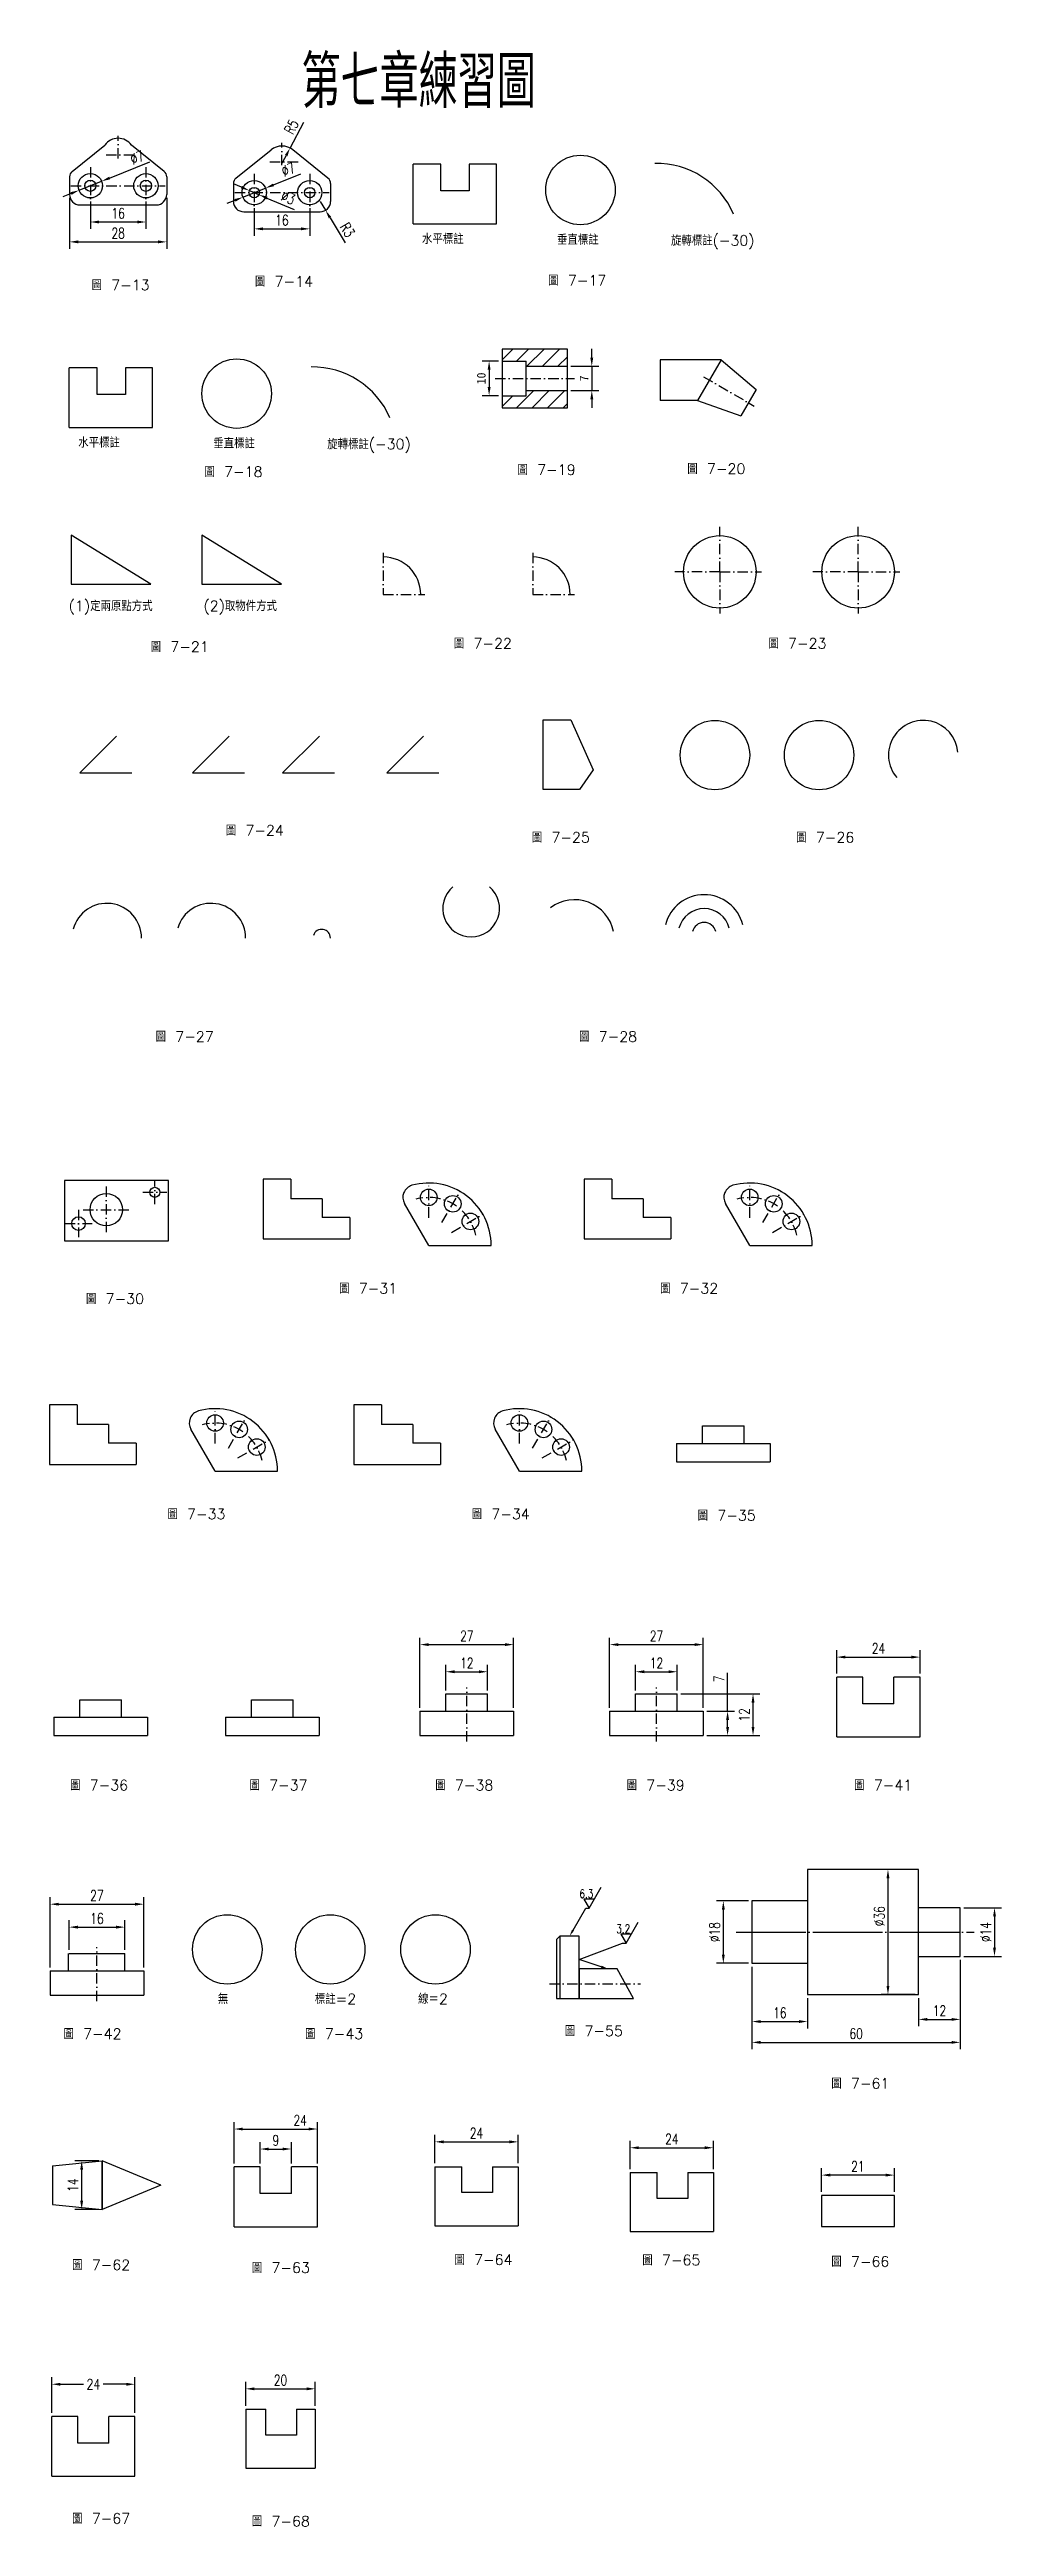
# Model space of a CAD drawing. Extents: x 71 to 345, y -456 to 258.
import ezdxf
from ezdxf import colors
from ezdxf.entities.mleader import LeaderData, LeaderLine
from ezdxf.math import Vec2, Vec3

# ---------------------------------------------------------------- set-up
doc = ezdxf.new("R2010")
doc.units = 0
doc.linetypes.add('CEN3', pattern=[5, 3, -1, 0, -1])
doc.linetypes.add('中心線', pattern=[22, 20, -1, 0, -1])
doc.layers.get('0').update_dxf_attribs({"color": 3, "linetype": 'CONTINUOUS'})
doc.layers.get('DEFPOINTS').update_dxf_attribs({"color": 3, "linetype": 'CONTINUOUS'})
for name, color, linetype in [('CENT3', 1, 'CEN3'), ('文字', 6, 'CONTINUOUS'), ('輪廓線', 7, 'CONTINUOUS')]:
    doc.layers.add(name, color=color, linetype=linetype)
doc.styles.add('CNS', font='romans.shx', dxfattribs={"width": 0.75, "height": 3, "bigfont": 'chineset.shx'})
doc.styles.add('CNS1', font='txt.shx', dxfattribs={"height": 3, "bigfont": 'chineset.shx'})
doc.styles.add('CNS75', font='txt.shx', dxfattribs={"width": 0.75, "height": 3})
doc.dimstyles.new('CNS', dxfattribs={"dimscale": 0, "dimtxt": 3, "dimasz": 2.5, "dimexe": 2, "dimexo": 1, "dimgap": 1, "dimtad": 1, "dimdec": 1, "dimdsep": 46, "dimtxsty": 'CNS75', "dimcen": 0, "dimclrd": 3, "dimclre": 3, "dimclrt": 3, "dimadec": 0, "dimazin": 0, "dimtp": 0.3, "dimtm": 0.3, "dimtfac": 1, "dimtdec": 1, "dimtmove": 0, "dimatfit": 3, "dimfxl": 2, "dimtolj": 1, "dimtzin": 0, "dimarcsym": 0})
doc.dimstyles.new('CNS$3', dxfattribs={"dimscale": 0, "dimtxt": 3, "dimasz": 2.5, "dimexe": 2, "dimexo": 1, "dimgap": 1, "dimtad": 1, "dimdec": 1, "dimdsep": 46, "dimtxsty": 'CNS75', "dimcen": 0, "dimclrd": 3, "dimclre": 3, "dimclrt": 3, "dimadec": 0, "dimazin": 0, "dimtp": 0.3, "dimtm": 0.3, "dimtfac": 1, "dimtdec": 1, "dimtmove": 0, "dimatfit": 2, "dimfxl": 1, "dimtolj": 1, "dimtzin": 0, "dimarcsym": 0})
doc.dimstyles.new('CNS$4', dxfattribs={"dimscale": 0, "dimtxt": 3, "dimasz": 2.5, "dimexe": 2, "dimexo": 1, "dimgap": 1, "dimtad": 1, "dimdec": 1, "dimdsep": 46, "dimtxsty": 'CNS75', "dimcen": 0, "dimclrd": 3, "dimclre": 3, "dimclrt": 3, "dimadec": 0, "dimazin": 0, "dimtp": 0.3, "dimtm": 0.3, "dimtfac": 1, "dimtdec": 1, "dimtmove": 0, "dimatfit": 2, "dimfxl": 1, "dimtolj": 1, "dimtzin": 0, "dimarcsym": 0})
doc.dimstyles.get("Standard").update_dxf_attribs({"dimscale": 0, "dimtxt": 2.5, "dimasz": 2.5, "dimexe": 2, "dimexo": 1, "dimgap": 1, "dimtad": 1, "dimdec": 4, "dimdsep": 46, "dimlunit": 6, "dimtxsty": 'Standard', "dimcen": 0, "dimclrd": 7, "dimclre": 7, "dimclrt": 7, "dimadec": 0, "dimazin": 0, "dimtfac": 1, "dimtdec": 4, "dimtmove": 0, "dimatfit": 3, "dimfxl": 1, "dimtolj": 1, "dimtzin": 0, "dimarcsym": 0})

msp = doc.modelspace()

# ---------------------------------------------------------------- texts
at = {"layer": '文字', "style": 'CNS1'}
for s, p in [('水平標註', (178.164, 201.693)), ('垂直標註', (217.056, 201.46)), ('旋轉標註(-30)', (249.893, 201.228)), ('水平標註', (79.122, 143.02)), ('垂直標註', (118.015, 142.787)), ('旋轉標註(-30)', (150.852, 142.554)), (' (1)定兩原點方式', (73.698, 95.932)), ('(2)取物件方式', (115.203, 95.932)), ('無', (119.351, -305.452)), ('標註=2', (147.299, -305.452)), ('線＝2', (177.036, -305.452))]:
    msp.add_text(s, height=3, dxfattribs=at).set_placement(p)
at = {"layer": '輪廓線', "style": 'CNS', "width": 0.75}
msp.add_text('第七章練習圖', height=15, dxfattribs=at).set_placement((143.461, 240.929))
at = {"layer": '輪廓線', "style": 'CNS1'}
for s, p in [('圖 7-17', (214.532, 189.709)), ('圖 7-13', (82.962, 188.41)), ('圖 7-14', (130.022, 189.412)), ('圖 7-18', (115.49, 134.592)), ('圖 7-19', (205.686, 135.169)), ('圖 7-20', (254.597, 135.459)), ('圖 7-21', (99.983, 84.164)), ('圖 7-22', (187.319, 85.128)), ('圖 7-23', (277.955, 85.128)), ('圖 7-24', (121.615, 31.265)), ('圖 7-25', (209.781, 29.233)), ('圖 7-26', (285.959, 29.233)), ('圖 7-27', (101.411, -28.17)), ('圖 7-28', (223.4, -28.17)), ('圖 7-31', (154.277, -100.712)), ('圖 7-32', (246.755, -100.712)), ('圖 7-30', (81.342, -103.71)), ('圖 7-33', (104.797, -165.721)), ('圖 7-34', (192.471, -165.721)), ('圖 7-35', (257.579, -166.117)), ('圖 7-36', (76.757, -243.863)), ('圖 7-37', (128.446, -243.863)), ('圖 7-38', (181.98, -243.863)), ('圖 7-39', (237.112, -243.863)), ('圖 7-41', (302.66, -243.863)), ('圖 7-42', (74.852, -315.529)), ('圖 7-43', (144.504, -315.529)), ('圖 7-55', (219.322, -314.681)), ('圖 7-61', (296.079, -329.803)), ('圖 7-64', (187.496, -380.588)), ('圖 7-65', (241.631, -380.687)), ('圖 7-66', (296.079, -381.148)), ('圖 7-62', (77.345, -382.102)), ('圖 7-63', (129.113, -382.894)), ('圖 7-67', (77.345, -455.177)), ('圖 7-68', (129.113, -455.969))]:
    msp.add_text(s, height=3, dxfattribs=at).set_placement(p)

# ---------------------------------------------------------------- blocks, each defined once
blk = doc.blocks.new('*D4')
at = {"color": 3, "lineweight": -2}
for p, q in [((88.17, 220.72), (99.7, 225.35)), ((77.04, 216.25), (74.72, 215.32)), ((79.36, 217.18), (85.85, 219.79))]:
    blk.add_line(p, q, dxfattribs=at)
at = {"color": 3}
for points in [[(76.88, 216.64), (77.19, 215.86), (79.36, 217.18)], [(88.02, 221.11), (88.33, 220.34), (85.85, 219.79)]]:
    blk.add_solid(points, dxfattribs=at)
at = {"layer": 'DEFPOINTS', "color": 0}
for p in [(79.36, 217.18), (85.85, 219.79)]:
    blk.add_point(p, dxfattribs=at)
at = {"color": 3, "insert": (96.1, 226.6), "char_height": 3, "attachment_point": 5, "rotation": 21.88679, "style": 'CNS75'}
blk.add_mtext('\\A1;∅7', dxfattribs=at)
blk = doc.blocks.new('*D5')
at = {"color": 3, "lineweight": -2}
for p, q in [((82.61, 213.99), (82.61, 206.05)), ((85.11, 208.05), (96.11, 208.05)), ((98.61, 213.99), (98.61, 206.05))]:
    blk.add_line(p, q, dxfattribs=at)
at = {"color": 3}
for points in [[(85.11, 208.47), (85.11, 207.63), (82.61, 208.05)], [(96.11, 208.47), (96.11, 207.63), (98.61, 208.05)]]:
    blk.add_solid(points, dxfattribs=at)
at = {"layer": 'DEFPOINTS', "color": 0}
for p in [(82.61, 214.99), (98.61, 214.99), (98.61, 208.05)]:
    blk.add_point(p, dxfattribs=at)
at = {"color": 3, "insert": (90.61, 210.55), "char_height": 3, "attachment_point": 5, "style": 'CNS75'}
blk.add_mtext('\\A1;16', dxfattribs=at)
blk = doc.blocks.new('*D6')
at = {"color": 3, "lineweight": -2}
for p, q in [((76.61, 214.97), (76.61, 200.32)), ((104.61, 214.97), (104.61, 200.32)), ((79.11, 202.32), (102.11, 202.32))]:
    blk.add_line(p, q, dxfattribs=at)
at = {"color": 3}
for points in [[(79.11, 202.74), (79.11, 201.9), (76.61, 202.32)], [(102.11, 202.74), (102.11, 201.9), (104.61, 202.32)]]:
    blk.add_solid(points, dxfattribs=at)
at = {"layer": 'DEFPOINTS', "color": 0}
for p in [(76.61, 215.97), (104.61, 215.97), (104.61, 202.32)]:
    blk.add_point(p, dxfattribs=at)
at = {"color": 3, "insert": (90.61, 204.82), "char_height": 3, "attachment_point": 5, "style": 'CNS75'}
blk.add_mtext('\\A1;28', dxfattribs=at)
blk = doc.blocks.new('*D7')
at = {"color": 3, "lineweight": -2}
for p, q in [((135.39, 218.75), (143.24, 221.9)), ((124.26, 214.27), (121.94, 213.34)), ((126.58, 215.21), (133.07, 217.81))]:
    blk.add_line(p, q, dxfattribs=at)
at = {"color": 3}
for points in [[(124.1, 214.66), (124.41, 213.89), (126.58, 215.21)], [(135.24, 219.13), (135.55, 218.36), (133.07, 217.81)]]:
    blk.add_solid(points, dxfattribs=at)
at = {"layer": 'DEFPOINTS', "color": 0}
for p in [(126.58, 215.21), (133.07, 217.81)]:
    blk.add_point(p, dxfattribs=at)
at = {"color": 3, "insert": (139.64, 223.15), "char_height": 3, "attachment_point": 5, "rotation": 21.88679, "style": 'CNS75'}
blk.add_mtext('\\A1;∅7', dxfattribs=at)
blk = doc.blocks.new('*D8')
at = {"color": 3, "lineweight": -2}
for p, q in [((129.82, 212.01), (129.82, 204.07)), ((145.82, 212.01), (145.82, 204.07)), ((132.32, 206.07), (143.32, 206.07))]:
    blk.add_line(p, q, dxfattribs=at)
at = {"color": 3}
for points in [[(132.32, 206.49), (132.32, 205.66), (129.82, 206.07)], [(143.32, 206.49), (143.32, 205.66), (145.82, 206.07)]]:
    blk.add_solid(points, dxfattribs=at)
at = {"layer": 'DEFPOINTS', "color": 0}
for p in [(129.82, 213.01), (145.82, 213.01), (145.82, 206.07)]:
    blk.add_point(p, dxfattribs=at)
at = {"color": 3, "insert": (137.82, 208.57), "char_height": 3, "attachment_point": 5, "style": 'CNS75'}
blk.add_mtext('\\A1;16', dxfattribs=at)
blk = doc.blocks.new('*D9')
at = {"color": 3, "lineweight": -2}
for p, q in [((148.82, 213.99), (150.37, 211.42)), ((151.66, 209.28), (156.03, 202.04))]:
    blk.add_line(p, q, dxfattribs=at)
at = {"color": 3}
blk.add_solid([(152.02, 209.5), (151.31, 209.07), (150.37, 211.42)], dxfattribs=at)
at = {"layer": 'DEFPOINTS', "color": 0}
for p in [(148.82, 213.99), (150.37, 211.42)]:
    blk.add_point(p, dxfattribs=at)
at = {"color": 3, "insert": (156.68, 205.79), "char_height": 3, "attachment_point": 5, "rotation": 301.06773, "style": 'CNS75'}
blk.add_mtext('\\A1;R3', dxfattribs=at)
blk = doc.blocks.new('*D10')
at = {"color": 3, "lineweight": -2}
for p, q in [((126.14, 218.08), (123.84, 219.06)), ((128.44, 217.1), (131.2, 215.92)), ((133.5, 214.94), (141.29, 211.63))]:
    blk.add_line(p, q, dxfattribs=at)
at = {"color": 3}
for points in [[(126.31, 218.46), (125.98, 217.69), (128.44, 217.1)], [(133.67, 215.33), (133.34, 214.56), (131.2, 215.92)]]:
    blk.add_solid(points, dxfattribs=at)
at = {"layer": 'DEFPOINTS', "color": 0}
for p in [(128.44, 217.1), (131.2, 215.92)]:
    blk.add_point(p, dxfattribs=at)
at = {"color": 3, "insert": (139.62, 215.06), "char_height": 3, "attachment_point": 5, "rotation": 336.93486, "style": 'CNS75'}
blk.add_mtext('\\A1;∅3', dxfattribs=at)
blk = doc.blocks.new('*D11')
at = {"color": 3, "lineweight": -2}
for p, q in [((140.15, 229.35), (144.1, 236.83)), ((137.82, 224.93), (138.99, 227.14))]:
    blk.add_line(p, q, dxfattribs=at)
at = {"color": 3}
blk.add_solid([(138.62, 227.33), (139.36, 226.95), (140.15, 229.35)], dxfattribs=at)
at = {"layer": 'DEFPOINTS', "color": 0}
for p in [(140.15, 229.35), (137.82, 224.93)]:
    blk.add_point(p, dxfattribs=at)
at = {"color": 3, "insert": (140.55, 235.46), "char_height": 3, "attachment_point": 5, "rotation": 62.20989, "style": 'CNS75'}
blk.add_mtext('\\A1;R5', dxfattribs=at)
blk = doc.blocks.new('*D12')
at = {"color": 7, "lineweight": -2}
for p, q in [((200.24, 167.98), (195.5, 167.98)), ((197.5, 165.48), (197.5, 160.48)), ((200.24, 157.98), (195.5, 157.98))]:
    blk.add_line(p, q, dxfattribs=at)
at = {"color": 7}
for points in [[(197.08, 165.48), (197.92, 165.48), (197.5, 167.98)], [(197.08, 160.48), (197.92, 160.48), (197.5, 157.98)]]:
    blk.add_solid(points, dxfattribs=at)
at = {"layer": 'DEFPOINTS', "color": 0}
for p in [(201.24, 167.98), (197.5, 157.98), (201.24, 157.98)]:
    blk.add_point(p, dxfattribs=at)
at = {"color": 7, "insert": (195.25, 162.98), "char_height": 2.5, "attachment_point": 5, "rotation": 90}
blk.add_mtext('\\A1;10', dxfattribs=at)
blk = doc.blocks.new('*D13')
at = {"color": 7, "lineweight": -2}
for p, q in [((227.08, 168.98), (227.08, 171.48)), ((221.07, 166.48), (229.08, 166.48)), ((227.08, 166.48), (227.08, 159.48)), ((221.07, 159.48), (229.08, 159.48)), ((227.08, 156.98), (227.08, 154.48))]:
    blk.add_line(p, q, dxfattribs=at)
at = {"color": 7}
for points in [[(226.66, 168.98), (227.5, 168.98), (227.08, 166.48)], [(226.66, 156.98), (227.5, 156.98), (227.08, 159.48)]]:
    blk.add_solid(points, dxfattribs=at)
at = {"layer": 'DEFPOINTS', "color": 0}
for p in [(220.07, 166.48), (220.07, 159.48), (227.08, 159.48)]:
    blk.add_point(p, dxfattribs=at)
at = {"color": 7, "insert": (224.83, 162.98), "char_height": 2.5, "attachment_point": 5, "rotation": 90}
blk.add_mtext('\\A1;7', dxfattribs=at)
blk = doc.blocks.new('*D14')
at = {"layer": 'DEFPOINTS', "color": 0}
for p in [(273.24, -293.7), (289.24, -302.7), (289.24, -310.48)]:
    blk.add_point(p, dxfattribs=at)
at = {"layer": '輪廓線', "color": 3, "lineweight": -2}
for p, q in [((273.24, -294.7), (273.24, -312.48)), ((289.24, -303.7), (289.24, -312.48)), ((275.74, -310.48), (286.74, -310.48))]:
    blk.add_line(p, q, dxfattribs=at)
at = {"layer": '輪廓線', "color": 3}
for points in [[(275.74, -310.06), (275.74, -310.9), (273.24, -310.48)], [(286.74, -310.06), (286.74, -310.9), (289.24, -310.48)]]:
    blk.add_solid(points, dxfattribs=at)
at = {"layer": '輪廓線', "color": 3, "insert": (281.24, -307.98), "char_height": 3, "attachment_point": 5, "style": 'CNS75'}
blk.add_mtext('\\A1;16', dxfattribs=at)
blk = doc.blocks.new('*D15')
at = {"layer": 'DEFPOINTS', "color": 0}
for p in [(333.24, -291.7), (273.24, -293.7), (333.24, -316.48)]:
    blk.add_point(p, dxfattribs=at)
at = {"layer": '輪廓線', "color": 3, "lineweight": -2}
for p, q in [((273.24, -294.7), (273.24, -318.48)), ((333.24, -292.7), (333.24, -318.48)), ((275.74, -316.48), (330.74, -316.48))]:
    blk.add_line(p, q, dxfattribs=at)
at = {"layer": '輪廓線', "color": 3}
for points in [[(275.74, -316.06), (275.74, -316.9), (273.24, -316.48)], [(330.74, -316.06), (330.74, -316.9), (333.24, -316.48)]]:
    blk.add_solid(points, dxfattribs=at)
at = {"layer": '輪廓線', "color": 3, "insert": (303.24, -313.98), "char_height": 3, "attachment_point": 5, "style": 'CNS75'}
blk.add_mtext('\\A1;60', dxfattribs=at)
blk = doc.blocks.new('*D16')
at = {"layer": 'DEFPOINTS', "color": 0}
for p in [(333.24, -291.7), (321.24, -302.7), (333.24, -309.86)]:
    blk.add_point(p, dxfattribs=at)
at = {"layer": '輪廓線', "color": 3, "lineweight": -2}
for p, q in [((333.24, -292.7), (333.24, -311.86)), ((321.24, -303.7), (321.24, -311.86)), ((323.74, -309.86), (330.74, -309.86))]:
    blk.add_line(p, q, dxfattribs=at)
at = {"layer": '輪廓線', "color": 3}
for points in [[(323.74, -309.45), (323.74, -310.28), (321.24, -309.86)], [(330.74, -309.45), (330.74, -310.28), (333.24, -309.86)]]:
    blk.add_solid(points, dxfattribs=at)
at = {"layer": '輪廓線', "color": 3, "insert": (327.24, -307.36), "char_height": 3, "attachment_point": 5, "style": 'CNS75'}
blk.add_mtext('\\A1;12', dxfattribs=at)
blk = doc.blocks.new('*D17')
at = {"layer": 'DEFPOINTS', "color": 0}
for p in [(273.24, -275.7), (264.98, -293.7), (273.24, -293.7)]:
    blk.add_point(p, dxfattribs=at)
at = {"layer": '輪廓線', "color": 3, "lineweight": -2}
for p, q in [((272.24, -275.7), (262.98, -275.7)), ((264.98, -278.2), (264.98, -291.2)), ((272.24, -293.7), (262.98, -293.7))]:
    blk.add_line(p, q, dxfattribs=at)
at = {"layer": '輪廓線', "color": 3}
for points in [[(264.57, -278.2), (265.4, -278.2), (264.98, -275.7)], [(264.57, -291.2), (265.4, -291.2), (264.98, -293.7)]]:
    blk.add_solid(points, dxfattribs=at)
at = {"layer": '輪廓線', "color": 3, "insert": (262.48, -284.7), "char_height": 3, "attachment_point": 5, "rotation": 90, "style": 'CNS75'}
blk.add_mtext('\\A1;%%c18', dxfattribs=at)
blk = doc.blocks.new('*D18')
at = {"layer": 'DEFPOINTS', "color": 0}
for p in [(321.24, -266.7), (312.42, -302.7), (321.24, -302.7)]:
    blk.add_point(p, dxfattribs=at)
at = {"layer": '輪廓線', "color": 3, "lineweight": -2}
for p, q in [((320.24, -266.7), (310.42, -266.7)), ((312.42, -269.2), (312.42, -300.2)), ((320.24, -302.7), (310.42, -302.7))]:
    blk.add_line(p, q, dxfattribs=at)
at = {"layer": '輪廓線', "color": 3}
for points in [[(312, -269.2), (312.84, -269.2), (312.42, -266.7)], [(312, -300.2), (312.84, -300.2), (312.42, -302.7)]]:
    blk.add_solid(points, dxfattribs=at)
at = {"layer": '輪廓線', "color": 3, "insert": (309.92, -280.12), "char_height": 3, "attachment_point": 5, "rotation": 90, "style": 'CNS75'}
blk.add_mtext('\\A1;%%c36', dxfattribs=at)
blk = doc.blocks.new('*D19')
at = {"layer": 'DEFPOINTS', "color": 0}
for p in [(333.24, -277.7), (333.24, -291.7), (343.11, -291.7)]:
    blk.add_point(p, dxfattribs=at)
at = {"layer": '輪廓線', "color": 3, "lineweight": -2}
for p, q in [((334.24, -277.7), (345.11, -277.7)), ((343.11, -280.2), (343.11, -289.2)), ((334.24, -291.7), (345.11, -291.7))]:
    blk.add_line(p, q, dxfattribs=at)
at = {"layer": '輪廓線', "color": 3}
for points in [[(342.7, -280.2), (343.53, -280.2), (343.11, -277.7)], [(342.7, -289.2), (343.53, -289.2), (343.11, -291.7)]]:
    blk.add_solid(points, dxfattribs=at)
at = {"layer": '輪廓線', "color": 3, "insert": (340.61, -284.7), "char_height": 3, "attachment_point": 5, "rotation": 90, "style": 'CNS75'}
blk.add_mtext('\\A1;%%c14', dxfattribs=at)
blk = doc.blocks.new('*D20')
at = {"color": 3, "lineweight": -2}
for p, q in [((131.52, -351.38), (131.52, -345.21)), ((134.02, -347.21), (138.02, -347.21)), ((140.52, -351.38), (140.52, -345.21))]:
    blk.add_line(p, q, dxfattribs=at)
at = {"color": 3}
for points in [[(134.02, -346.8), (134.02, -347.63), (131.52, -347.21)], [(138.02, -346.8), (138.02, -347.63), (140.52, -347.21)]]:
    blk.add_solid(points, dxfattribs=at)
at = {"layer": 'DEFPOINTS', "color": 0}
for p in [(140.52, -347.21), (131.52, -352.38), (140.52, -352.38)]:
    blk.add_point(p, dxfattribs=at)
at = {"color": 3, "insert": (136.02, -344.71), "char_height": 3, "attachment_point": 5, "style": 'CNS75'}
blk.add_mtext('\\A1;9', dxfattribs=at)
blk = doc.blocks.new('*D21')
at = {"color": 3, "lineweight": -2}
for p, q in [((124.02, -351.38), (124.02, -339.45)), ((126.52, -341.45), (145.52, -341.45)), ((148.02, -351.38), (148.02, -339.45))]:
    blk.add_line(p, q, dxfattribs=at)
at = {"color": 3}
for points in [[(126.52, -341.03), (126.52, -341.86), (124.02, -341.45)], [(145.52, -341.03), (145.52, -341.86), (148.02, -341.45)]]:
    blk.add_solid(points, dxfattribs=at)
at = {"layer": 'DEFPOINTS', "color": 0}
for p in [(148.02, -341.45), (124.02, -352.38), (148.02, -352.38)]:
    blk.add_point(p, dxfattribs=at)
at = {"color": 3, "insert": (143.04, -338.95), "char_height": 3, "attachment_point": 5, "style": 'CNS75'}
blk.add_mtext('\\A1;24', dxfattribs=at)
blk = doc.blocks.new('*D22')
at = {"color": 3, "lineweight": -2}
for p, q in [((297.65, -210.22), (297.65, -203.47)), ((300.15, -205.47), (319.15, -205.47)), ((321.65, -210.22), (321.65, -203.47))]:
    blk.add_line(p, q, dxfattribs=at)
at = {"color": 3}
for points in [[(300.15, -205.05), (300.15, -205.88), (297.65, -205.47)], [(319.15, -205.05), (319.15, -205.88), (321.65, -205.47)]]:
    blk.add_solid(points, dxfattribs=at)
at = {"layer": 'DEFPOINTS', "color": 0}
for p in [(321.65, -205.47), (297.65, -211.22), (321.65, -211.22)]:
    blk.add_point(p, dxfattribs=at)
at = {"color": 3, "insert": (309.65, -202.97), "char_height": 3, "attachment_point": 5, "style": 'CNS75'}
blk.add_mtext('\\A1;24', dxfattribs=at)
blk = doc.blocks.new('*D32')
at = {"color": 3, "lineweight": -2}
for p, q in [((71.02, -294.86), (71.02, -274.66)), ((73.52, -276.66), (95.52, -276.66)), ((98.02, -294.86), (98.02, -274.66))]:
    blk.add_line(p, q, dxfattribs=at)
at = {"color": 3}
for points in [[(73.52, -276.25), (73.52, -277.08), (71.02, -276.66)], [(95.52, -276.25), (95.52, -277.08), (98.02, -276.66)]]:
    blk.add_solid(points, dxfattribs=at)
at = {"layer": 'DEFPOINTS', "color": 0}
for p in [(98.02, -276.66), (71.02, -295.86), (98.02, -295.86)]:
    blk.add_point(p, dxfattribs=at)
at = {"color": 3, "insert": (84.52, -274.16), "char_height": 3, "attachment_point": 5, "style": 'CNS75'}
blk.add_mtext('\\A1;27', dxfattribs=at)
blk = doc.blocks.new('*D33')
at = {"layer": 'DEFPOINTS', "color": 0}
for p in [(92.52, -283.28), (76.52, -290.86), (92.52, -290.86)]:
    blk.add_point(p, dxfattribs=at)
at = {"layer": '輪廓線', "color": 3, "lineweight": -2}
for p, q in [((76.52, -289.86), (76.52, -281.28)), ((79.02, -283.28), (90.02, -283.28)), ((92.52, -289.86), (92.52, -281.28))]:
    blk.add_line(p, q, dxfattribs=at)
at = {"layer": '輪廓線', "color": 3}
for points in [[(79.02, -282.86), (79.02, -283.7), (76.52, -283.28)], [(90.02, -282.86), (90.02, -283.7), (92.52, -283.28)]]:
    blk.add_solid(points, dxfattribs=at)
at = {"layer": '輪廓線', "color": 3, "insert": (84.52, -280.78), "char_height": 3, "attachment_point": 5, "style": 'CNS75'}
blk.add_mtext('\\A1;16', dxfattribs=at)
blk = doc.blocks.new('*D34')
at = {"color": 3, "lineweight": -2}
for p, q in [((232.2, -220.07), (232.2, -199.87)), ((234.7, -201.87), (256.7, -201.87)), ((259.2, -220.07), (259.2, -199.87))]:
    blk.add_line(p, q, dxfattribs=at)
at = {"color": 3}
for points in [[(234.7, -201.45), (234.7, -202.28), (232.2, -201.87)], [(256.7, -201.45), (256.7, -202.28), (259.2, -201.87)]]:
    blk.add_solid(points, dxfattribs=at)
at = {"layer": 'DEFPOINTS', "color": 0}
for p in [(259.2, -201.87), (232.2, -221.07), (259.2, -221.07)]:
    blk.add_point(p, dxfattribs=at)
at = {"color": 3, "insert": (245.7, -199.37), "char_height": 3, "attachment_point": 5, "style": 'CNS75'}
blk.add_mtext('\\A1;27', dxfattribs=at)
blk = doc.blocks.new('*D35')
at = {"layer": 'DEFPOINTS', "color": 0}
for p in [(259.2, -221.07), (266.21, -221.07), (259.2, -228.07)]:
    blk.add_point(p, dxfattribs=at)
at = {"layer": '輪廓線', "color": 3, "lineweight": -2}
for p, q in [((266.21, -221.07), (266.21, -209.98)), ((260.2, -221.07), (268.21, -221.07)), ((260.2, -228.07), (268.21, -228.07)), ((266.21, -225.57), (266.21, -223.57))]:
    blk.add_line(p, q, dxfattribs=at)
at = {"layer": '輪廓線', "color": 3}
for points in [[(265.79, -223.57), (266.63, -223.57), (266.21, -221.07)], [(265.79, -225.57), (266.63, -225.57), (266.21, -228.07)]]:
    blk.add_solid(points, dxfattribs=at)
at = {"layer": '輪廓線', "color": 3, "insert": (263.71, -211.73), "char_height": 3, "attachment_point": 5, "rotation": 90, "style": 'CNS75'}
blk.add_mtext('\\A1;7', dxfattribs=at)
blk = doc.blocks.new('*D36')
at = {"layer": 'DEFPOINTS', "color": 0}
for p in [(251.7, -216.07), (273.54, -216.07), (259.2, -228.07)]:
    blk.add_point(p, dxfattribs=at)
at = {"layer": '輪廓線', "color": 3, "lineweight": -2}
for p, q in [((252.7, -216.07), (275.54, -216.07)), ((273.54, -225.57), (273.54, -218.57)), ((260.2, -228.07), (275.54, -228.07))]:
    blk.add_line(p, q, dxfattribs=at)
at = {"layer": '輪廓線', "color": 3}
for points in [[(273.12, -218.57), (273.96, -218.57), (273.54, -216.07)], [(273.12, -225.57), (273.96, -225.57), (273.54, -228.07)]]:
    blk.add_solid(points, dxfattribs=at)
at = {"layer": '輪廓線', "color": 3, "insert": (271.04, -222.07), "char_height": 3, "attachment_point": 5, "rotation": 90, "style": 'CNS75'}
blk.add_mtext('\\A1;12', dxfattribs=at)
blk = doc.blocks.new('6.3')
for p, q in [((1.5, 2.6), (-1.5, 2.6)), ((-1.5, 2.6), (0, 0)), ((0, 0), (3.5, 6.06))]:
    blk.add_line(p, q)
at = {"style": 'CNS', "width": 0.75}
blk.add_text('6.3', height=2.5, dxfattribs=at).set_placement((-2.82, 2.93))
blk = doc.blocks.new('3.2')
for p, q in [((1.5, 2.6), (-1.5, 2.6)), ((-1.5, 2.6), (0, 0)), ((0, 0), (3.5, 6.06))]:
    blk.add_line(p, q)
at = {"style": 'CNS', "width": 0.75}
blk.add_text('3.2', height=2.5, dxfattribs=at).set_placement((-2.82, 2.93))
blk = doc.blocks.new('*D38')
at = {"color": 3, "lineweight": -2}
for p, q in [((239.7, -215.07), (239.7, -207.69)), ((242.2, -209.69), (249.2, -209.69)), ((251.7, -215.07), (251.7, -207.69))]:
    blk.add_line(p, q, dxfattribs=at)
at = {"color": 3}
for points in [[(242.2, -209.27), (242.2, -210.11), (239.7, -209.69)], [(249.2, -209.27), (249.2, -210.11), (251.7, -209.69)]]:
    blk.add_solid(points, dxfattribs=at)
at = {"layer": 'DEFPOINTS', "color": 0}
for p in [(251.7, -209.69), (239.7, -216.07), (251.7, -216.07)]:
    blk.add_point(p, dxfattribs=at)
at = {"color": 3, "insert": (245.7, -207.19), "char_height": 3, "attachment_point": 5, "style": 'CNS75'}
blk.add_mtext('\\A1;12', dxfattribs=at)
blk = doc.blocks.new('*D42')
at = {"color": 3, "lineweight": -2}
for p, q in [((177.56, -220.07), (177.56, -199.87)), ((180.06, -201.87), (202.06, -201.87)), ((204.56, -220.07), (204.56, -199.87))]:
    blk.add_line(p, q, dxfattribs=at)
at = {"color": 3}
for points in [[(180.06, -201.45), (180.06, -202.28), (177.56, -201.87)], [(202.06, -201.45), (202.06, -202.28), (204.56, -201.87)]]:
    blk.add_solid(points, dxfattribs=at)
at = {"layer": 'DEFPOINTS', "color": 0}
for p in [(204.56, -201.87), (177.56, -221.07), (204.56, -221.07)]:
    blk.add_point(p, dxfattribs=at)
at = {"color": 3, "insert": (191.06, -199.37), "char_height": 3, "attachment_point": 5, "style": 'CNS75'}
blk.add_mtext('\\A1;27', dxfattribs=at)
blk = doc.blocks.new('*D41')
at = {"color": 3, "lineweight": -2}
for p, q in [((185.06, -215.07), (185.06, -207.69)), ((187.56, -209.69), (194.56, -209.69)), ((197.06, -215.07), (197.06, -207.69))]:
    blk.add_line(p, q, dxfattribs=at)
at = {"color": 3}
for points in [[(187.56, -209.27), (187.56, -210.11), (185.06, -209.69)], [(194.56, -209.27), (194.56, -210.11), (197.06, -209.69)]]:
    blk.add_solid(points, dxfattribs=at)
at = {"layer": 'DEFPOINTS', "color": 0}
for p in [(197.06, -209.69), (185.06, -216.07), (197.06, -216.07)]:
    blk.add_point(p, dxfattribs=at)
at = {"color": 3, "insert": (191.06, -207.19), "char_height": 3, "attachment_point": 5, "style": 'CNS75'}
blk.add_mtext('\\A1;12', dxfattribs=at)
blk = doc.blocks.new('*D46')
at = {"color": 3, "lineweight": -2}
for p, q in [((85.03, -350.63), (78.11, -350.63)), ((80.11, -362.13), (80.11, -353.13)), ((85.03, -364.63), (78.11, -364.63))]:
    blk.add_line(p, q, dxfattribs=at)
at = {"color": 3}
for points in [[(79.69, -353.13), (80.52, -353.13), (80.11, -350.63)], [(79.69, -362.13), (80.52, -362.13), (80.11, -364.63)]]:
    blk.add_solid(points, dxfattribs=at)
at = {"layer": 'DEFPOINTS', "color": 0}
for p in [(80.11, -350.63), (86.03, -350.63), (86.03, -364.63)]:
    blk.add_point(p, dxfattribs=at)
at = {"color": 3, "insert": (77.61, -357.63), "char_height": 3, "attachment_point": 5, "rotation": 90, "style": 'CNS75'}
blk.add_mtext('\\A1;14', dxfattribs=at)
blk = doc.blocks.new('*D47')
at = {"color": 3, "lineweight": -2}
for p, q in [((293.27, -359.56), (293.27, -352.73)), ((311.77, -354.73), (295.77, -354.73)), ((314.27, -359.56), (314.27, -352.73))]:
    blk.add_line(p, q, dxfattribs=at)
at = {"color": 3}
for points in [[(295.77, -354.31), (295.77, -355.14), (293.27, -354.73)], [(311.77, -354.31), (311.77, -355.14), (314.27, -354.73)]]:
    blk.add_solid(points, dxfattribs=at)
at = {"layer": 'DEFPOINTS', "color": 0}
for p in [(293.27, -354.73), (293.27, -360.56), (314.27, -360.56)]:
    blk.add_point(p, dxfattribs=at)
at = {"color": 3, "insert": (303.77, -352.23), "char_height": 3, "attachment_point": 5, "style": 'CNS75'}
blk.add_mtext('\\A1;21', dxfattribs=at)
blk = doc.blocks.new('*D50')
at = {"color": 3, "lineweight": -2}
for p, q in [((181.87, -351.31), (181.87, -343.14)), ((184.37, -345.14), (203.37, -345.14)), ((205.87, -351.31), (205.87, -343.14))]:
    blk.add_line(p, q, dxfattribs=at)
at = {"color": 3}
for points in [[(184.37, -344.73), (184.37, -345.56), (181.87, -345.14)], [(203.37, -344.73), (203.37, -345.56), (205.87, -345.14)]]:
    blk.add_solid(points, dxfattribs=at)
at = {"layer": 'DEFPOINTS', "color": 0}
for p in [(205.87, -345.14), (181.87, -352.31), (205.87, -352.31)]:
    blk.add_point(p, dxfattribs=at)
at = {"color": 3, "insert": (193.87, -342.64), "char_height": 3, "attachment_point": 5, "style": 'CNS75'}
blk.add_mtext('\\A1;24', dxfattribs=at)
blk = doc.blocks.new('*D51')
at = {"color": 3, "lineweight": -2}
for p, q in [((127.39, -421.19), (127.39, -414.31)), ((129.89, -416.31), (144.89, -416.31)), ((147.39, -421.19), (147.39, -414.31))]:
    blk.add_line(p, q, dxfattribs=at)
at = {"color": 3}
for points in [[(129.89, -415.89), (129.89, -416.73), (127.39, -416.31)], [(144.89, -415.89), (144.89, -416.73), (147.39, -416.31)]]:
    blk.add_solid(points, dxfattribs=at)
at = {"layer": 'DEFPOINTS', "color": 0}
for p in [(147.39, -416.31), (127.39, -422.19), (147.39, -422.19)]:
    blk.add_point(p, dxfattribs=at)
at = {"color": 3, "insert": (137.39, -413.81), "char_height": 3, "attachment_point": 5, "style": 'CNS75'}
blk.add_mtext('\\A1;20', dxfattribs=at)
blk = doc.blocks.new('*D52')
at = {"color": 3, "lineweight": -2}
for p, q in [((238.12, -353.01), (238.12, -344.85)), ((240.62, -346.85), (259.62, -346.85)), ((262.12, -353.01), (262.12, -344.85))]:
    blk.add_line(p, q, dxfattribs=at)
at = {"color": 3}
for points in [[(240.62, -346.43), (240.62, -347.26), (238.12, -346.85)], [(259.62, -346.43), (259.62, -347.26), (262.12, -346.85)]]:
    blk.add_solid(points, dxfattribs=at)
at = {"layer": 'DEFPOINTS', "color": 0}
for p in [(262.12, -346.85), (238.12, -354.01), (262.12, -354.01)]:
    blk.add_point(p, dxfattribs=at)
at = {"color": 3, "insert": (250.12, -344.35), "char_height": 3, "attachment_point": 5, "style": 'CNS75'}
blk.add_mtext('\\A1;24', dxfattribs=at)
blk = doc.blocks.new('*D54')
at = {"color": 3, "lineweight": -2}
for p, q in [((71.47, -423.27), (71.47, -412.99)), ((95.47, -423.27), (95.47, -412.99)), ((73.97, -414.99), (80.59, -414.99)), ((92.97, -414.99), (86.34, -414.99))]:
    blk.add_line(p, q, dxfattribs=at)
at = {"color": 3}
for points in [[(73.97, -414.58), (73.97, -415.41), (71.47, -414.99)], [(92.97, -414.58), (92.97, -415.41), (95.47, -414.99)]]:
    blk.add_solid(points, dxfattribs=at)
at = {"layer": 'DEFPOINTS', "color": 0}
for p in [(95.47, -414.99), (71.47, -424.27), (95.47, -424.27)]:
    blk.add_point(p, dxfattribs=at)
at = {"color": 3, "insert": (83.47, -414.99), "char_height": 3, "attachment_point": 5, "style": 'CNS75'}
blk.add_mtext('\\A1;24', dxfattribs=at)

# ---------------------------------------------------------------- dimensions: what is measured, and where the dimension line sits
for center, mpoint, picture, middle in [((137.824, 224.929), (140.155, 229.352), '*D11', (142.758, 234.291)), ((148.824, 213.992), (150.372, 211.423), '*D9', (154.543, 204.499))]:
    dim = msp.add_radius_dim(center=center, mpoint=mpoint, dimstyle='CNS$4', override={"dimscale": 1})
    dim.commit()
    dim.dimension.update_dxf_attribs({"geometry": picture, "text_midpoint": middle, "dimtype": 164})
for p1, p2, picture, middle in [((79.359, 217.182), (85.855, 219.791), '*D4', (97.029, 224.28)), ((126.576, 215.205), (133.071, 217.815), '*D7', (140.572, 220.828)), ((128.444, 217.098), (131.204, 215.922), '*D10', (138.641, 212.756))]:
    dim = msp.add_diameter_dim_2p(p1=p1, p2=p2, dimstyle='CNS$3', override={"dimscale": 1})
    dim.commit()
    dim.dimension.update_dxf_attribs({"geometry": picture, "text_midpoint": middle, "dimtype": 163})
for base, p1, p2, picture, middle in [((104.607, 202.319), (76.607, 215.969), (104.607, 215.969), '*D6', (90.607, 204.819)), ((98.607, 208.05), (82.607, 214.986), (98.607, 214.986), '*D5', (90.607, 210.55)), ((145.824, 206.074), (129.824, 213.01), (145.824, 213.01), '*D8', (137.824, 208.574)), ((204.562, -201.868), (177.562, -221.065), (204.562, -221.065), '*D42', (191.062, -199.368)), ((259.203, -201.868), (232.203, -221.065), (259.203, -221.065), '*D34', (245.703, -199.368)), ((321.647, -205.465), (297.647, -211.223), (321.647, -211.223), '*D22', (309.647, -202.965)), ((98.021, -276.663), (71.021, -295.86), (98.021, -295.86), '*D32', (84.521, -274.163)), ((205.867, -345.143), (181.867, -352.309), (205.867, -352.309), '*D50', (193.867, -342.643)), ((262.117, -346.847), (238.117, -354.012), (262.117, -354.012), '*D52', (250.117, -344.347)), ((140.52, -347.212), (131.52, -352.378), (140.52, -352.378), '*D20', (136.02, -344.712)), ((293.274, -354.726), (314.274, -360.565), (293.274, -360.565), '*D47', (303.774, -352.226)), ((147.389, -416.308), (127.389, -422.191), (147.389, -422.191), '*D51', (137.389, -413.808))]:
    dim = msp.add_linear_dim(base=base, p1=p1, p2=p2, dimstyle='CNS', override={"dimscale": 1})
    dim.commit()
    dim.dimension.update_dxf_attribs({"geometry": picture, "text_midpoint": middle})
for base, p1, p2, dimstyle, override, picture, middle in [((227.079, 159.483), (220.075, 166.483), (220.075, 159.483), 'Standard', {"dimscale": 1, "dimdec": 2, "dimtdec": 2}, '*D13', (224.829, 162.983)), ((197.501, 157.983), (201.24, 167.983), (201.24, 157.983), 'Standard', {"dimscale": 1, "dimdec": 2, "dimtdec": 2}, '*D12', (195.251, 162.983)), ((80.108, -350.626), (86.028, -364.626), (86.028, -350.626), 'CNS', {"dimscale": 1}, '*D46', (77.608, -357.626))]:
    dim = msp.add_linear_dim(base=base, p1=p1, p2=p2, angle=90, dimstyle=dimstyle, override=override)
    dim.commit()
    dim.dimension.update_dxf_attribs({"geometry": picture, "text_midpoint": middle})
at = {"color": 2}
for base, p1, p2, override, picture, middle in [((197.062, -209.691), (185.062, -216.065), (197.062, -216.065), {"dimscale": 1}, '*D41', (191.062, -207.191)), ((251.703, -209.691), (239.703, -216.065), (251.703, -216.065), {"dimscale": 1}, '*D38', (245.703, -207.191)), ((95.469, -414.994), (71.469, -424.271), (95.469, -424.271), {"dimscale": 1, "dimtad": 0}, '*D54', (83.469, -414.994))]:
    dim = msp.add_linear_dim(base=base, p1=p1, p2=p2, dimstyle='CNS', override=override, dxfattribs=at)
    dim.commit()
    dim.dimension.update_dxf_attribs({"geometry": picture, "text_midpoint": middle})
dim = msp.add_linear_dim(base=(148.02, -341.448), p1=(124.02, -352.378), p2=(148.02, -352.378), dimstyle='CNS', override={"dimscale": 1})
dim.commit()
dim.dimension.update_dxf_attribs({"geometry": '*D21', "text_midpoint": (143.044, -341.448), "dimtype": 160})
at = {"layer": '輪廓線'}
dim = msp.add_linear_dim(base=(266.209, -221.065), p1=(259.203, -228.065), p2=(259.203, -221.065), angle=90, dimstyle='CNS', override={"dimscale": 1}, dxfattribs=at)
dim.commit()
dim.dimension.update_dxf_attribs({"geometry": '*D35', "text_midpoint": (266.209, -211.729), "dimtype": 160})
dim = msp.add_linear_dim(base=(273.539, -216.065), p1=(259.203, -228.065), p2=(251.703, -216.065), angle=90, dimstyle='CNS', override={"dimscale": 1}, dxfattribs=at)
dim.commit()
dim.dimension.update_dxf_attribs({"geometry": '*D36', "text_midpoint": (271.039, -222.065)})
dim = msp.add_linear_dim(base=(312.42, -302.704), p1=(321.236, -266.704), p2=(321.236, -302.704), angle=90, text='%%c<>', dimstyle='CNS', override={"dimscale": 1}, dxfattribs=at)
dim.commit()
dim.dimension.update_dxf_attribs({"geometry": '*D18', "text_midpoint": (312.42, -280.116), "dimtype": 160})
for base, p1, p2, picture, middle in [((264.984, -293.704), (273.236, -275.704), (273.236, -293.704), '*D17', (262.484, -284.704)), ((343.114, -291.704), (333.236, -277.704), (333.236, -291.704), '*D19', (340.614, -284.704))]:
    dim = msp.add_linear_dim(base=base, p1=p1, p2=p2, angle=90, text='%%c<>', dimstyle='CNS', override={"dimscale": 1}, dxfattribs=at)
    dim.commit()
    dim.dimension.update_dxf_attribs({"geometry": picture, "text_midpoint": middle})
for base, p1, p2, picture, middle in [((92.521, -283.281), (76.521, -290.86), (92.521, -290.86), '*D33', (84.521, -280.781)), ((333.236, -316.481), (273.236, -293.704), (333.236, -291.704), '*D15', (303.236, -313.981)), ((333.236, -309.862), (321.236, -302.704), (333.236, -291.704), '*D16', (327.236, -307.362)), ((289.236, -310.481), (273.236, -293.704), (289.236, -302.704), '*D14', (281.236, -307.981))]:
    dim = msp.add_linear_dim(base=base, p1=p1, p2=p2, dimstyle='CNS', override={"dimscale": 1}, dxfattribs=at)
    dim.commit()
    dim.dimension.update_dxf_attribs({"geometry": picture, "text_midpoint": middle})

# ---------------------------------------------------------------- hatches: boundary and pattern name
h = msp.add_hatch()
h.set_pattern_fill('ANSI31', color=256, style=0)
h.set_pattern_definition([(45, (120.017, -56.5648), (-2.245064, 2.245064), [])])
h.paths.add_polyline_path([(220.075, 171.442), (201.24, 171.442), (201.24, 167.983), (208.178, 167.983), (208.178, 166.483), (220.075, 166.483)])
h.paths.add_polyline_path([(220.075, 159.483), (208.178, 159.483), (208.178, 157.983), (201.24, 157.983), (201.24, 154.524), (220.075, 154.524)])

# ---------------------------------------------------------------- linework, layer by layer
at = {"layer": 'CENT3'}
for p, q in [((90.607, 226.362), (90.607, 232.847)), ((137.824, 224.386), (137.824, 230.871)), ((82.607, 223.878), (82.607, 213.095)), ((87.125, 227.362), (95.479, 227.362)), ((98.607, 223.878), (98.607, 213.095)), ((129.824, 221.901), (129.824, 211.119)), ((134.342, 225.386), (142.695, 225.386)), ((145.824, 221.901), (145.824, 211.119)), ((77.009, 218.486), (104.205, 218.486)), ((124.226, 216.51), (151.422, 216.51)), ((199.24, 162.983), (222.075, 162.983)), ((259.222, 163.47), (273.853, 155.023)), ((263.965, 107.223), (263.965, 120.223)), ((303.816, 107.223), (303.816, 120.223)), ((166.979, 112.721), (166.979, 100.721)), ((210.055, 112.721), (210.055, 100.721)), ((263.965, 107.223), (250.965, 107.223)), ((263.965, 107.223), (275.965, 107.223)), ((263.965, 107.223), (263.965, 95.223)), ((303.816, 107.223), (290.816, 107.223)), ((303.816, 107.223), (315.816, 107.223)), ((303.816, 107.223), (303.816, 95.223)), ((166.979, 100.721), (178.979, 100.721)), ((210.055, 100.721), (222.055, 100.721)), ((87.197, -69.868), (87.197, -83.222)), ((101.197, -74.994), (101.197, -68.097)), ((180.095, -78.864), (180.095, -68.873)), ((183.914, -80.259), (189.095, -71.285)), ((272.573, -78.864), (272.573, -68.873)), ((276.392, -80.259), (281.573, -71.285)), ((79.197, -76.583), (79.197, -84.507)), ((80.519, -76.545), (93.874, -76.545)), ((97.748, -71.545), (104.645, -71.545)), ((186.656, -83.085), (195.684, -77.873)), ((279.134, -83.085), (288.162, -77.873)), ((75.235, -80.545), (83.159, -80.545)), ((118.553, -143.873), (118.553, -133.882)), ((206.226, -143.873), (206.226, -133.882)), ((122.371, -145.268), (127.553, -136.294)), ((210.045, -145.268), (215.226, -136.294)), ((125.113, -148.094), (134.141, -142.882)), ((212.787, -148.094), (221.815, -142.882)), ((191.062, -229.813), (191.062, -214.245)), ((245.703, -229.813), (245.703, -214.245)), ((84.521, -304.608), (84.521, -289.04)), ((214.876, -299.59), (241.09, -299.59))]:
    msp.add_line(p, q, dxfattribs=at)
at = {"layer": 'CENT3', "linetype": '中心線'}
msp.add_line((268.704, -284.704), (337.223, -284.704), dxfattribs=at)
at = {"layer": 'CENT3'}
for centre in [(180.095, -86.873), (272.573, -86.873), (118.553, -151.882), (206.226, -151.882)]:
    msp.add_arc(centre, 13.87, 12.574327, 105.658578, dxfattribs=at)
at = {"layer": 'DEFPOINTS', "color": 0, "linetype": 'ByBlock'}
for p in [(93.623, 231.094), (94.459, 230.223), (140.839, 229.118), (90.607, 227.362), (90.607, 227.362), (104.419, 222.197), (137.824, 225.386), (137.824, 225.386), (141.676, 228.246), (79.5, 217.126), (85.714, 219.847), (126.717, 215.15), (132.93, 217.87), (151.636, 220.22), (103.422, 213.436), (103.935, 213.848), (150.639, 211.46), (151.152, 211.871), (191.379, -80.394), (283.857, -80.394), (180.095, -86.873), (180.095, -86.873), (180.095, -86.873), (272.573, -86.873), (272.573, -86.873), (272.573, -86.873), (129.836, -145.403), (217.51, -145.403), (118.553, -151.882), (118.553, -151.882), (118.553, -151.882), (206.226, -151.882), (206.226, -151.882), (206.226, -151.882)]:
    msp.add_point(p, dxfattribs=at)
at = {"layer": '輪廓線'}
for p, q in [((77.352, 222.646), (86.755, 230.223)), ((103.862, 222.646), (94.459, 230.223)), ((124.569, 220.669), (134.686, 228.822)), ((151.079, 220.669), (140.961, 228.822)), ((183.589, 224.723), (175.589, 224.723)), ((175.589, 207.509), (175.589, 224.723)), ((183.589, 217.046), (183.589, 224.723)), ((199.589, 224.723), (191.788, 224.723)), ((191.788, 224.723), (191.788, 217.046)), ((199.589, 207.509), (199.589, 224.723)), ((76.607, 221.088), (76.607, 215.969)), ((104.607, 221.088), (104.607, 215.969)), ((123.824, 219.112), (123.824, 213.992)), ((151.824, 219.112), (151.824, 213.992)), ((191.788, 217.046), (183.589, 217.046)), ((79.607, 212.969), (101.607, 212.969)), ((126.824, 210.992), (148.824, 210.992)), ((175.589, 207.509), (199.589, 207.509)), ((220.075, 171.442), (201.24, 171.442)), ((201.24, 171.442), (201.24, 154.524)), ((220.075, 154.524), (220.075, 171.442)), ((84.548, 166.049), (76.548, 166.049)), ((76.548, 148.835), (76.548, 166.049)), ((84.548, 158.373), (84.548, 166.049)), ((100.548, 166.049), (92.746, 166.049)), ((92.746, 166.049), (92.746, 158.373)), ((100.548, 148.835), (100.548, 166.049)), ((201.24, 167.983), (208.178, 167.983)), ((208.178, 157.983), (208.178, 167.983)), ((208.178, 166.483), (220.075, 166.483)), ((264.353, 168.355), (257.556, 156.584)), ((264.353, 168.355), (274.417, 159.788)), ((92.746, 158.373), (84.548, 158.373)), ((201.24, 157.983), (208.178, 157.983)), ((208.178, 159.483), (220.075, 159.483)), ((274.417, 159.788), (270.008, 152.151)), ((201.24, 154.524), (220.075, 154.524)), ((257.556, 156.584), (246.803, 156.584)), ((257.556, 156.584), (270.008, 152.151)), ((76.548, 148.835), (100.548, 148.835)), ((77.049, 117.823), (77.049, 103.666)), ((100.04, 103.666), (77.049, 117.823)), ((137.672, 103.666), (114.681, 117.823)), ((114.681, 117.823), (114.681, 103.666)), ((77.049, 103.666), (100.04, 103.666)), ((114.681, 103.666), (137.672, 103.666)), ((213.064, 44.484), (213.064, 64.553)), ((213.064, 64.553), (221.055, 64.553)), ((221.055, 64.553), (227.448, 50.185)), ((79.537, 49.301), (90.143, 59.907)), ((112.036, 49.301), (122.643, 59.907)), ((137.993, 49.301), (148.6, 59.907)), ((167.993, 49.301), (178.6, 59.907)), ((227.448, 50.185), (223.566, 44.484)), ((79.537, 49.301), (94.537, 49.301)), ((112.036, 49.301), (127.036, 49.301)), ((137.993, 49.301), (152.993, 49.301)), ((167.993, 49.301), (182.993, 49.301)), ((223.566, 44.484), (213.064, 44.484)), ((105.133, -68.183), (75.197, -68.183)), ((75.197, -68.183), (75.197, -85.545)), ((105.133, -85.545), (105.133, -68.183)), ((132.394, -67.768), (132.394, -84.982)), ((140.394, -67.768), (132.394, -67.768)), ((140.394, -67.768), (140.394, -73.444)), ((224.872, -67.768), (224.872, -84.982)), ((232.872, -67.768), (224.872, -67.768)), ((232.872, -67.768), (232.872, -73.444)), ((149.394, -73.444), (140.394, -73.444)), ((149.394, -73.444), (149.394, -78.768)), ((180.095, -86.873), (173.124, -74.798)), ((241.872, -73.444), (232.872, -73.444)), ((241.872, -73.444), (241.872, -78.768)), ((272.573, -86.873), (265.602, -74.798)), ((75.197, -85.545), (105.133, -85.545)), ((132.394, -84.982), (157.394, -84.982)), ((157.394, -78.768), (149.394, -78.768)), ((157.394, -78.768), (157.394, -84.982)), ((224.872, -84.982), (249.872, -84.982)), ((249.872, -78.768), (241.872, -78.768)), ((249.872, -78.768), (249.872, -84.982)), ((180.095, -86.873), (198.095, -86.873)), ((272.573, -86.873), (290.573, -86.873)), ((70.851, -132.777), (70.851, -149.991)), ((78.851, -132.777), (70.851, -132.777)), ((78.851, -132.777), (78.851, -138.453)), ((158.525, -132.777), (158.525, -149.991)), ((166.525, -132.777), (158.525, -132.777)), ((166.525, -132.777), (166.525, -138.453)), ((87.851, -138.453), (78.851, -138.453)), ((87.851, -138.453), (87.851, -143.777)), ((118.553, -151.882), (111.581, -139.807)), ((175.525, -138.453), (166.525, -138.453)), ((175.525, -138.453), (175.525, -143.777)), ((206.226, -151.882), (199.255, -139.807)), ((258.982, -138.876), (270.982, -138.876)), ((258.982, -143.876), (258.982, -138.876)), ((270.982, -143.876), (270.982, -138.876)), ((95.851, -143.777), (87.851, -143.777)), ((95.851, -143.777), (95.851, -149.991)), ((183.525, -143.777), (175.525, -143.777)), ((183.525, -143.777), (183.525, -149.991)), ((251.482, -143.876), (251.482, -149.181)), ((251.482, -143.876), (278.482, -143.876)), ((251.482, -149.181), (278.482, -149.181)), ((278.482, -143.876), (278.482, -149.181)), ((70.851, -149.991), (95.851, -149.991)), ((118.553, -151.882), (136.553, -151.882)), ((158.525, -149.991), (183.525, -149.991)), ((206.226, -151.882), (224.226, -151.882)), ((297.647, -228.437), (297.647, -211.223)), ((305.147, -211.223), (297.647, -211.223)), ((305.147, -218.9), (305.147, -211.223)), ((314.147, -218.9), (314.147, -211.223)), ((321.647, -211.223), (314.147, -211.223)), ((321.647, -228.437), (321.647, -211.223)), ((79.563, -217.761), (91.563, -217.761)), ((79.563, -222.761), (79.563, -217.761)), ((91.563, -222.761), (91.563, -217.761)), ((129.056, -217.761), (141.056, -217.761)), ((129.056, -222.761), (129.056, -217.761)), ((141.056, -222.761), (141.056, -217.761)), ((177.562, -221.065), (177.562, -228.065)), ((177.562, -221.065), (204.562, -221.065)), ((185.062, -216.065), (197.062, -216.065)), ((185.062, -221.065), (185.062, -216.065)), ((197.062, -221.065), (197.062, -216.065)), ((204.562, -221.065), (204.562, -228.065)), ((232.203, -221.065), (232.203, -228.065)), ((232.203, -221.065), (259.203, -221.065)), ((239.703, -216.065), (251.703, -216.065)), ((239.703, -221.065), (239.703, -216.065)), ((251.703, -221.065), (251.703, -216.065)), ((259.203, -221.065), (259.203, -228.065)), ((314.147, -218.9), (305.147, -218.9)), ((72.063, -222.761), (72.063, -228.065)), ((72.063, -222.761), (99.063, -222.761)), ((72.063, -228.065), (99.063, -228.065)), ((99.063, -222.761), (99.063, -228.065)), ((121.556, -222.761), (121.556, -228.065)), ((121.556, -222.761), (148.556, -222.761)), ((121.556, -228.065), (148.556, -228.065)), ((148.556, -222.761), (148.556, -228.065)), ((177.562, -228.065), (204.562, -228.065)), ((232.203, -228.065), (259.203, -228.065)), ((297.647, -228.437), (321.647, -228.437)), ((321.236, -266.704), (289.236, -266.704)), ((289.236, -266.704), (289.236, -302.704)), ((321.236, -302.704), (321.236, -266.704)), ((289.236, -275.704), (273.236, -275.704)), ((273.236, -275.704), (273.236, -293.704)), ((333.236, -277.704), (321.236, -277.704)), ((333.236, -291.704), (333.236, -277.704)), ((76.312, -295.86), (76.312, -290.86)), ((76.521, -290.86), (92.521, -290.86)), ((92.521, -295.86), (92.521, -290.86)), ((217.876, -285.88), (216.876, -286.88)), ((216.876, -286.88), (216.876, -303.888)), ((217.876, -285.88), (217.876, -303.888)), ((223.48, -285.88), (217.876, -285.88)), ((223.48, -303.888), (223.48, -285.88)), ((321.236, -291.704), (333.236, -291.704)), ((71.021, -295.86), (71.021, -302.86)), ((71.021, -295.86), (98.021, -295.86)), ((98.021, -295.86), (98.021, -302.86)), ((234.402, -295.292), (223.48, -295.292)), ((223.48, -295.292), (223.48, -303.888)), ((239.09, -303.888), (234.402, -295.292)), ((273.236, -293.704), (289.236, -293.704)), ((71.021, -302.86), (98.021, -302.86)), ((216.876, -303.888), (239.09, -303.888)), ((289.236, -302.704), (321.236, -302.704)), ((71.703, -352.024), (86.028, -350.626)), ((71.703, -352.024), (71.703, -363.229)), ((86.028, -364.626), (86.028, -350.626)), ((102.881, -357.626), (86.028, -350.626)), ((124.02, -369.592), (124.02, -352.378)), ((131.52, -352.378), (124.02, -352.378)), ((131.52, -360.055), (131.52, -352.378)), ((140.52, -360.055), (140.52, -352.378)), ((148.02, -352.378), (140.52, -352.378)), ((148.02, -369.592), (148.02, -352.378)), ((181.867, -352.309), (181.867, -369.309)), ((181.867, -352.309), (189.669, -352.309)), ((189.669, -359.771), (189.669, -352.309)), ((198.519, -352.309), (198.519, -359.771)), ((198.519, -352.309), (205.867, -352.309)), ((205.867, -352.309), (205.867, -369.309)), ((238.117, -354.012), (238.117, -371.012)), ((238.117, -354.012), (245.919, -354.012)), ((245.919, -361.475), (245.919, -354.012)), ((254.768, -354.012), (254.768, -361.475)), ((254.768, -354.012), (262.117, -354.012)), ((262.117, -354.012), (262.117, -371.012)), ((71.703, -363.229), (86.028, -364.626)), ((102.881, -357.626), (86.028, -364.626)), ((140.52, -360.055), (131.52, -360.055)), ((198.519, -359.771), (189.669, -359.771)), ((254.768, -361.475), (245.919, -361.475)), ((124.02, -369.592), (148.02, -369.592)), ((181.867, -369.309), (205.867, -369.309)), ((238.117, -371.012), (262.117, -371.012)), ((71.469, -441.485), (71.469, -424.271)), ((78.969, -424.271), (71.469, -424.271)), ((78.969, -431.948), (78.969, -424.271)), ((87.969, -431.948), (87.969, -424.271)), ((95.469, -424.271), (87.969, -424.271)), ((95.469, -441.485), (95.469, -424.271)), ((127.389, -422.191), (133.191, -422.191)), ((127.389, -422.191), (127.389, -439.191)), ((133.191, -429.653), (133.191, -422.191)), ((142.041, -422.191), (142.041, -429.653)), ((142.041, -422.191), (147.389, -422.191)), ((147.389, -422.191), (147.389, -439.191)), ((87.969, -431.948), (78.969, -431.948)), ((142.041, -429.653), (133.191, -429.653)), ((71.469, -441.485), (95.469, -441.485)), ((127.389, -439.191), (147.389, -439.191))]:
    msp.add_line(p, q, dxfattribs=at)
for points in [[(264.353, 168.355), (264.353, 168.355), (246.803, 168.355), (246.803, 156.584)], [(86.028, -350.626), (86.028, -364.626)]]:
    msp.add_lwpolyline(points, dxfattribs=at)
msp.add_lwpolyline([(293.274, -369.565), (314.274, -369.565), (314.274, -360.565), (293.274, -360.565)], close=True, dxfattribs=at)
for centre, radius in [((82.607, 218.486), 3.5), ((98.607, 218.486), 3.5), ((223.809, 217.279), 10.014), ((82.607, 218.486), 1.605), ((82.607, 218.486), 1.605), ((98.607, 218.486), 1.605), ((98.607, 218.486), 1.605), ((129.824, 216.51), 3.5), ((129.824, 216.51), 1.5), ((145.824, 216.51), 3.5), ((145.824, 216.51), 1.5), ((124.768, 158.605), 10.014), ((263.965, 107.223), 10.448), ((303.816, 107.223), 10.448), ((262.576, 54.442), 10), ((292.576, 54.442), 10), ((101.197, -71.545), 1.448), ((180.095, -73.003), 2.393), ((272.573, -73.003), 2.393), ((87.197, -76.545), 4.677), ((187.03, -74.862), 2.393), ((192.107, -79.938), 2.393), ((279.508, -74.862), 2.393), ((284.585, -79.938), 2.393), ((79.197, -80.545), 1.962), ((118.553, -138.012), 2.393), ((125.488, -139.87), 2.393), ((130.564, -144.947), 2.393), ((206.226, -138.012), 2.393), ((213.161, -139.87), 2.393), ((218.238, -144.947), 2.393), ((122.065, -289.691), 10), ((151.732, -289.691), 10), ((182.048, -289.691), 10)]:
    msp.add_circle(centre, radius, dxfattribs=at)
for centre, radius, start, end in [((90.607, 227.362), 4.798, 36.598165, 143.401835), ((137.824, 224.929), 5, 51.137796, 128.862204), ((78.607, 221.088), 2, 128.862204, 180), ((102.607, 221.088), 2, 0, 51.137796), ((245.653, 200.654), 24.301, 23.398402, 90.984142), ((79.607, 215.969), 3, 180, 270), ((101.607, 215.969), 3, 270, 0), ((125.824, 219.112), 2, 128.862204, 180), ((149.824, 219.112), 2, 0, 51.137796), ((126.824, 213.992), 3, 180, 270), ((148.824, 213.992), 3, 270, 0), ((146.611, 141.98), 24.301, 23.398402, 90.984142), ((166.979, 100.721), 10.8, 0, 90), ((210.055, 100.721), 10.8, 0, 90), ((322.576, 54.442), 10, 5.073074, 220.445078), ((87.348, 1.73), 10, 0, 165.446947), ((117.348, 1.73), 10, 0, 163.289977), ((149.285, 1.73), 2.5, 0, 162.333995), ((176.242, -72.998), 3.6, 105.522488, 210), ((180.095, -86.873), 18, 0, 105.522488), ((268.72, -72.998), 3.6, 105.522488, 210), ((272.573, -86.873), 18, 0, 105.522488), ((114.699, -138.007), 3.6, 105.522488, 210), ((118.553, -151.882), 18, 0, 105.522488), ((202.373, -138.007), 3.6, 105.522488, 210), ((206.226, -151.882), 18, 0, 105.522488)]:
    msp.add_arc(centre, radius, start, end, dxfattribs=at)
at = {"layer": '輪廓線', "color": 0}
for centre, radius, start, end in [((192.321, 10.22), 8.178, 129.933102, 50.066898), ((222.121, 1.278), 11.488, 11.548552, 127.141849), ((259.447, 2.723), 11.488, 14.159945, 165.840055), ((259.447, 2.723), 7.488, 14.159945, 165.840055), ((259.447, 2.723), 3.488, 14.159945, 165.840055)]:
    msp.add_arc(centre, radius, start, end, dxfattribs=at)

msp.set_redraw_order([(e.dxf.handle, doc.entitydb.next_handle()) for e in msp.query("TEXT MTEXT ATTDEF DIMENSION ARC_DIMENSION")])  # texts and dimensions are drawn at this point

# ---------------------------------------------------------------- leaders
ml = msp.add_multileader_block('Standard')
ml.set_content('6.3', color=256)
ml.set_leader_properties()
ml.build(insert=Vec2(0, 0))
ml.multileader.update_dxf_attribs({"text_left_attachment_type": 5, "text_right_attachment_type": 5, "dogleg_length": 1, "arrow_head_size": 2, "block_connection_type": 1})
ctx = ml.context
ctx.base_point, ctx.char_height, ctx.arrow_head_size, ctx.landing_gap_size, ctx.plane_origin = Vec3(226.33, -277.822), 2.5, 2, 1, Vec3(220.678, -285.88)
ctx.left_attachment, ctx.right_attachment, ctx.attachment_type = 5, 5, 1
notes = []
notes.append((ctx, [(0, (1, 1, 0), (225.33, -277.822), (1, 0), 1, [(0, [(220.678, -285.88)], 0, [])])]))
ctx.block.insert = Vec3(226.33, -277.822)
ml = msp.add_multileader_block('Standard')
ml.set_content('3.2', color=256)
ml.set_leader_properties()
ml.build(insert=Vec2(0, 0))
ml.multileader.update_dxf_attribs({"text_left_attachment_type": 5, "text_right_attachment_type": 5, "dogleg_length": 1, "arrow_head_size": 2, "block_connection_type": 1})
ctx = ml.context
ctx.base_point, ctx.char_height, ctx.arrow_head_size, ctx.landing_gap_size, ctx.plane_origin = Vec3(236.95, -287.934), 2.5, 2, 1, Vec3(231.702, -295.292)
ctx.left_attachment, ctx.right_attachment, ctx.attachment_type = 5, 5, 1
notes.append((ctx, [(0, (1, 1, 0), (235.95, -287.934), (1, 0), 1, [(2, [(231.702, -295.292), (223.48, -292.61)], 0, [])])]))
ctx.block.insert = Vec3(236.95, -287.934)
for ctx, leaders in notes:
    for number, flags, end, landing, length, lines in leaders:
        leader = LeaderData()
        leader.index, (leader.has_last_leader_line, leader.has_dogleg_vector, leader.attachment_direction) = number, flags
        leader.last_leader_point, leader.dogleg_vector, leader.dogleg_length = Vec3(end), Vec3(landing), length
        for number, points, colour, breaks in lines:
            line = LeaderLine()
            line.index, line.vertices, line.color, line.breaks = number, Vec3.list(points), colors.encode_raw_color(colour), breaks
            leader.lines.append(line)
        ctx.leaders.append(leader)

doc.saveas('drawing.dxf')
